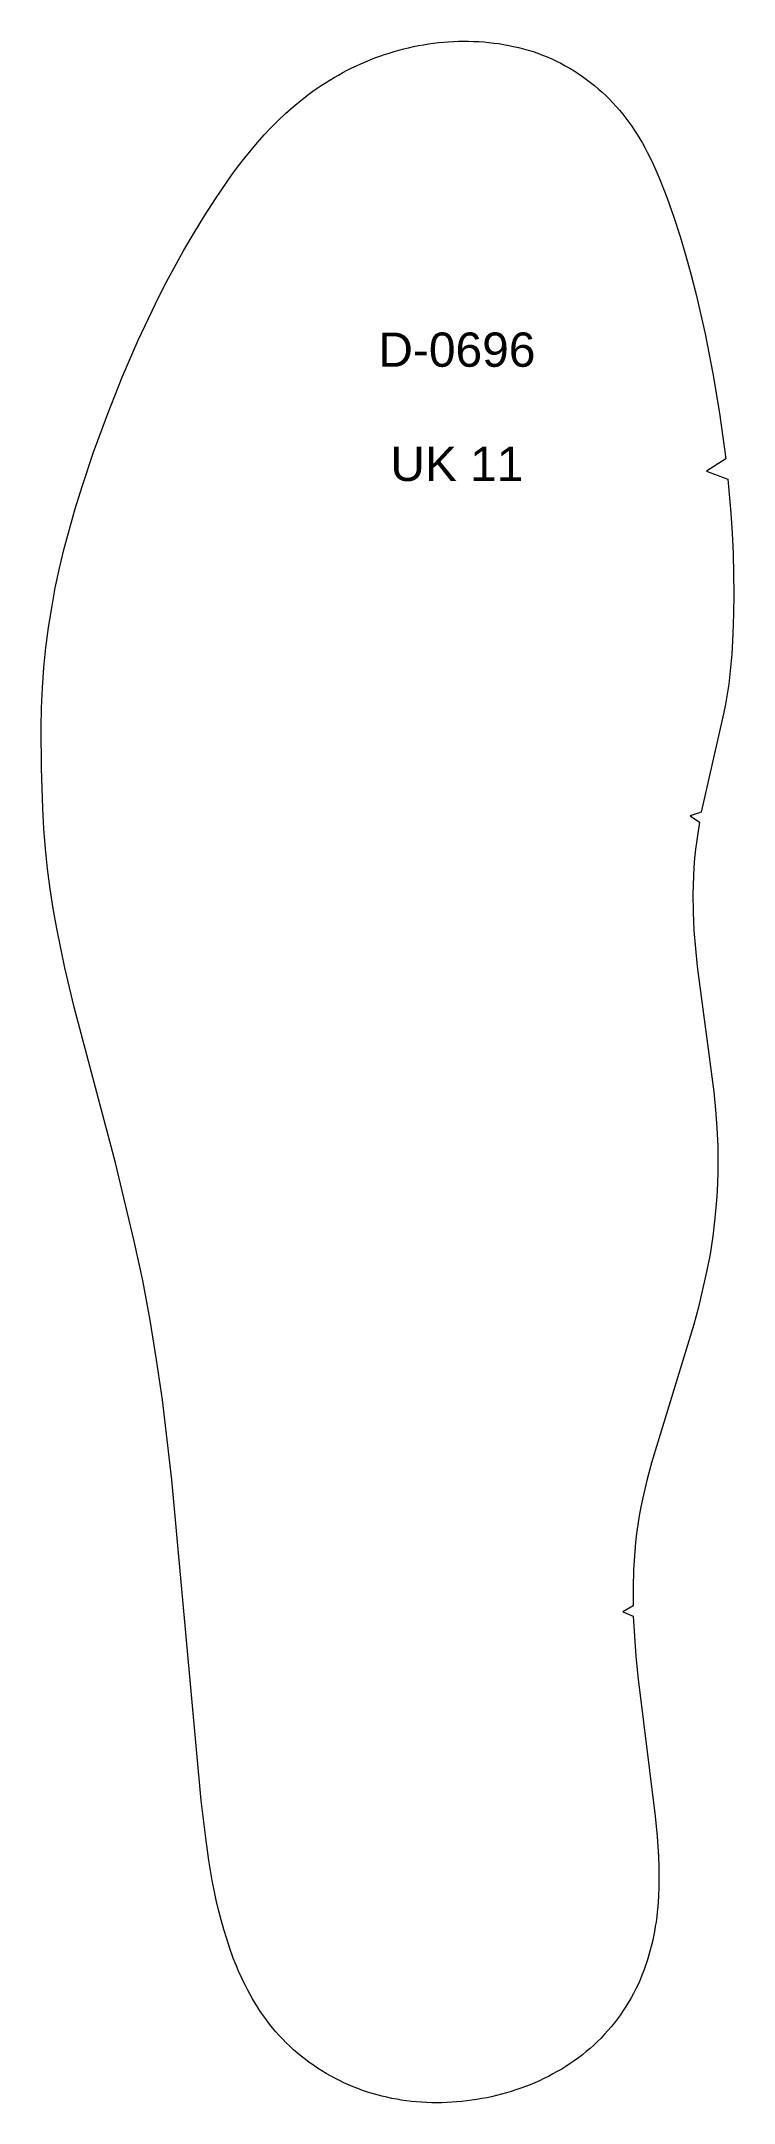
# Model space of a CAD drawing. Header units: millimetres. Extents: x -700 to 1195, y 156 to 469.
# Drawn here: x -375.6 to -274.6, y 168.3 to 469.2 of the extents above; entities that cross this region are included whole.
import ezdxf

# ---------------------------------------------------------------- set-up
doc = ezdxf.new("R2010")
doc.units = ezdxf.units.MM
doc.layers.add('___H_1', color=18, linetype='Continuous', true_color=0x000000)
doc.layers.add('DEFAULT', color=7, linetype='Continuous', true_color=0xffffff)
doc.styles.add('Arial Regular', font='arial.ttf')

msp = doc.modelspace()

# ---------------------------------------------------------------- texts
at = {"layer": '___H_1', "color": 3, "true_color": 0x00ff00, "insert": (-315, 435), "char_height": 5, "width": 53.913, "attachment_point": 2, "style": 'Arial Regular'}
msp.add_mtext('\\P{\\fArial;D-0696}\\P\\P{\\fArial;UK 11}', dxfattribs=at)

# ---------------------------------------------------------------- linework, layer by layer
at = {"layer": 'DEFAULT', "color": 18, "lineweight": 5, "true_color": 0x000000}
msp.add_lwpolyline([(-275.8, 408.23), (-278.62, 406.42), (-275.48, 405.25), (-275.05, 400.29), (-274.86, 397.36), (-274.73, 394.42), (-274.63, 388.54), (-274.65, 385.61), (-274.74, 382.67), (-274.91, 379.73), (-275.03, 378.27), (-275.18, 376.81), (-275.35, 375.35), (-275.57, 373.9), (-275.82, 372.45), (-276.1, 371.01), (-279.36, 356.68), (-280.99, 356.14), (-279.64, 355.2), (-280.03, 352.59), (-280.2, 351.28), (-280.34, 349.97), (-280.45, 348.66), (-280.52, 347.34), (-280.56, 346.02), (-280.58, 344.7), (-280.55, 342.06), (-280.5, 340.74), (-280.43, 339.42), (-280.21, 336.79), (-279.94, 334.17), (-277.54, 315.85), (-277.28, 313.22), (-277.08, 310.59), (-276.97, 307.95), (-276.93, 305.31), (-276.95, 303.99), (-276.98, 302.68), (-277.05, 301.36), (-277.13, 300.04), (-277.37, 297.41), (-277.68, 294.79), (-277.87, 293.49), (-278.09, 292.18), (-278.59, 289.59), (-279.17, 287.02), (-279.79, 284.45), (-280.47, 281.9), (-286.64, 261.71), (-287.32, 259.16), (-287.91, 256.59), (-288.17, 255.29), (-288.41, 253.99), (-288.62, 252.69), (-288.8, 251.38), (-288.95, 250.07), (-289.07, 248.76), (-289.16, 247.44), (-289.23, 246.13), (-289.31, 243.49), (-289.31, 240.85), (-290.79, 239.96), (-289.28, 239.35), (-288.9, 233.48), (-288.63, 230.56), (-286.1, 210.14), (-285.82, 207.21), (-285.62, 204.28), (-285.56, 202.81), (-285.53, 201.34), (-285.55, 199.87), (-285.6, 198.41), (-285.71, 196.94), (-285.78, 196.21), (-285.86, 195.48), (-285.96, 194.75), (-286.07, 194.03), (-286.2, 193.3), (-286.34, 192.58), (-286.49, 191.87), (-286.66, 191.15), (-286.85, 190.44), (-287.05, 189.73), (-287.26, 189.03), (-287.5, 188.34), (-287.75, 187.65), (-288.01, 186.96), (-288.29, 186.28), (-288.59, 185.61), (-288.91, 184.95), (-289.25, 184.3), (-289.6, 183.65), (-289.96, 183.02), (-290.35, 182.39), (-290.74, 181.78), (-291.16, 181.17), (-291.59, 180.57), (-292.04, 179.99), (-292.5, 179.42), (-292.97, 178.86), (-293.47, 178.32), (-293.97, 177.78), (-294.49, 177.27), (-295.02, 176.76), (-295.57, 176.27), (-296.13, 175.8), (-296.7, 175.34), (-297.28, 174.89), (-297.88, 174.46), (-298.48, 174.04), (-299.1, 173.64), (-299.72, 173.25), (-300.36, 172.88), (-301, 172.53), (-301.65, 172.18), (-302.31, 171.86), (-302.97, 171.55), (-303.64, 171.25), (-304.32, 170.97), (-305, 170.7), (-305.69, 170.44), (-306.39, 170.21), (-307.09, 169.98), (-307.79, 169.77), (-308.5, 169.57), (-309.21, 169.39), (-309.93, 169.22), (-310.64, 169.07), (-311.36, 168.93), (-312.09, 168.81), (-312.81, 168.7), (-313.54, 168.6), (-314.27, 168.52), (-315, 168.45), (-315.73, 168.4), (-316.47, 168.36), (-317.2, 168.34), (-317.94, 168.33), (-318.67, 168.34), (-319.4, 168.36), (-320.14, 168.4), (-320.87, 168.46), (-321.6, 168.53), (-322.33, 168.62), (-323.06, 168.72), (-323.78, 168.84), (-324.51, 168.97), (-325.23, 169.13), (-325.94, 169.3), (-326.65, 169.48), (-327.36, 169.68), (-328.06, 169.9), (-328.75, 170.14), (-329.44, 170.39), (-330.13, 170.66), (-330.8, 170.95), (-331.47, 171.25), (-332.14, 171.56), (-332.79, 171.9), (-333.44, 172.25), (-334.08, 172.61), (-334.7, 172.99), (-335.32, 173.39), (-335.93, 173.8), (-336.53, 174.23), (-337.12, 174.67), (-337.7, 175.12), (-338.26, 175.59), (-338.82, 176.07), (-339.36, 176.57), (-339.89, 177.08), (-340.4, 177.6), (-340.91, 178.14), (-341.4, 178.69), (-341.87, 179.25), (-342.33, 179.82), (-342.77, 180.41), (-343.2, 181), (-343.62, 181.61), (-344.02, 182.22), (-344.41, 182.85), (-344.79, 183.48), (-345.15, 184.12), (-345.5, 184.76), (-345.84, 185.42), (-346.16, 186.08), (-346.47, 186.74), (-346.78, 187.41), (-347.06, 188.09), (-347.61, 189.45), (-348.11, 190.83), (-348.56, 192.23), (-348.99, 193.63), (-349.38, 195.05), (-349.74, 196.47), (-350.08, 197.9), (-350.39, 199.34), (-350.67, 200.78), (-351.16, 203.68), (-351.58, 206.59), (-352.3, 212.42), (-356.57, 259.25), (-357.95, 270.93), (-358.79, 276.74), (-359.74, 282.54), (-360.82, 288.32), (-362.05, 294.07), (-364.79, 305.5), (-370.81, 328.23), (-372.16, 333.95), (-373.34, 339.71), (-373.85, 342.6), (-374.3, 345.5), (-374.69, 348.42), (-375, 351.34), (-375.23, 354.27), (-375.39, 357.21), (-375.58, 363.08), (-375.61, 368.96), (-375.56, 371.9), (-375.44, 374.83), (-375.22, 377.76), (-374.92, 380.69), (-374.55, 383.6), (-374.09, 386.5), (-373.56, 389.39), (-372.95, 392.27), (-372.27, 395.13), (-371.51, 397.97), (-370.7, 400.79), (-369.59, 404.35), (-367.98, 409.18), (-365.96, 414.7), (-363.8, 420.16), (-361.46, 425.56), (-358.96, 430.87), (-357.63, 433.5), (-356.25, 436.09), (-354.82, 438.66), (-353.33, 441.19), (-351.79, 443.7), (-350.2, 446.17), (-348.55, 448.6), (-347.7, 449.8), (-346.83, 450.98), (-345.93, 452.14), (-345.01, 453.29), (-344.06, 454.41), (-343.09, 455.51), (-342.08, 456.58), (-341.04, 457.62), (-339.98, 458.63), (-338.88, 459.61), (-337.74, 460.54), (-336.58, 461.44), (-335.99, 461.88), (-335.39, 462.3), (-334.78, 462.71), (-334.16, 463.11), (-333.54, 463.5), (-332.91, 463.88), (-332.27, 464.24), (-331.63, 464.6), (-330.98, 464.94), (-330.32, 465.27), (-329.66, 465.58), (-328.99, 465.89), (-328.32, 466.18), (-327.64, 466.46), (-326.95, 466.73), (-326.26, 466.98), (-325.57, 467.22), (-324.87, 467.45), (-324.17, 467.66), (-323.46, 467.86), (-322.75, 468.05), (-322.04, 468.23), (-321.32, 468.39), (-320.6, 468.53), (-319.88, 468.66), (-319.15, 468.78), (-318.42, 468.88), (-317.69, 468.97), (-316.96, 469.04), (-316.23, 469.09), (-315.5, 469.13), (-314.76, 469.16), (-314.03, 469.17), (-313.29, 469.17), (-312.56, 469.15), (-311.82, 469.11), (-311.09, 469.06), (-310.36, 469), (-309.63, 468.91), (-308.9, 468.82), (-308.18, 468.7), (-307.45, 468.57), (-306.73, 468.42), (-306.02, 468.26), (-305.31, 468.07), (-304.6, 467.87), (-303.9, 467.65), (-303.2, 467.41), (-302.51, 467.16), (-301.83, 466.88), (-301.16, 466.59), (-300.49, 466.28), (-299.84, 465.95), (-299.19, 465.6), (-298.55, 465.24), (-297.92, 464.86), (-297.31, 464.46), (-296.7, 464.04), (-296.1, 463.61), (-295.52, 463.17), (-294.94, 462.71), (-294.38, 462.24), (-293.83, 461.75), (-293.3, 461.25), (-292.77, 460.73), (-292.26, 460.2), (-291.77, 459.66), (-291.29, 459.11), (-290.82, 458.54), (-290.37, 457.96), (-289.93, 457.37), (-289.5, 456.77), (-289.09, 456.16), (-288.7, 455.54), (-288.31, 454.92), (-287.94, 454.28), (-287.59, 453.64), (-287.24, 452.99), (-286.59, 451.68), (-285.97, 450.34), (-285.39, 448.99), (-284.85, 447.63), (-284.33, 446.25), (-283.36, 443.48), (-282.46, 440.68), (-281.63, 437.86), (-280.84, 435.03), (-280.1, 432.19), (-278.8, 426.45), (-277.66, 420.69), (-276.71, 414.89)], close=True, dxfattribs=at)

msp.set_redraw_order([(e.dxf.handle, doc.entitydb.next_handle()) for e in msp.query("TEXT MTEXT ATTDEF DIMENSION ARC_DIMENSION")])  # texts and dimensions are drawn at this point

doc.saveas('drawing.dxf')
